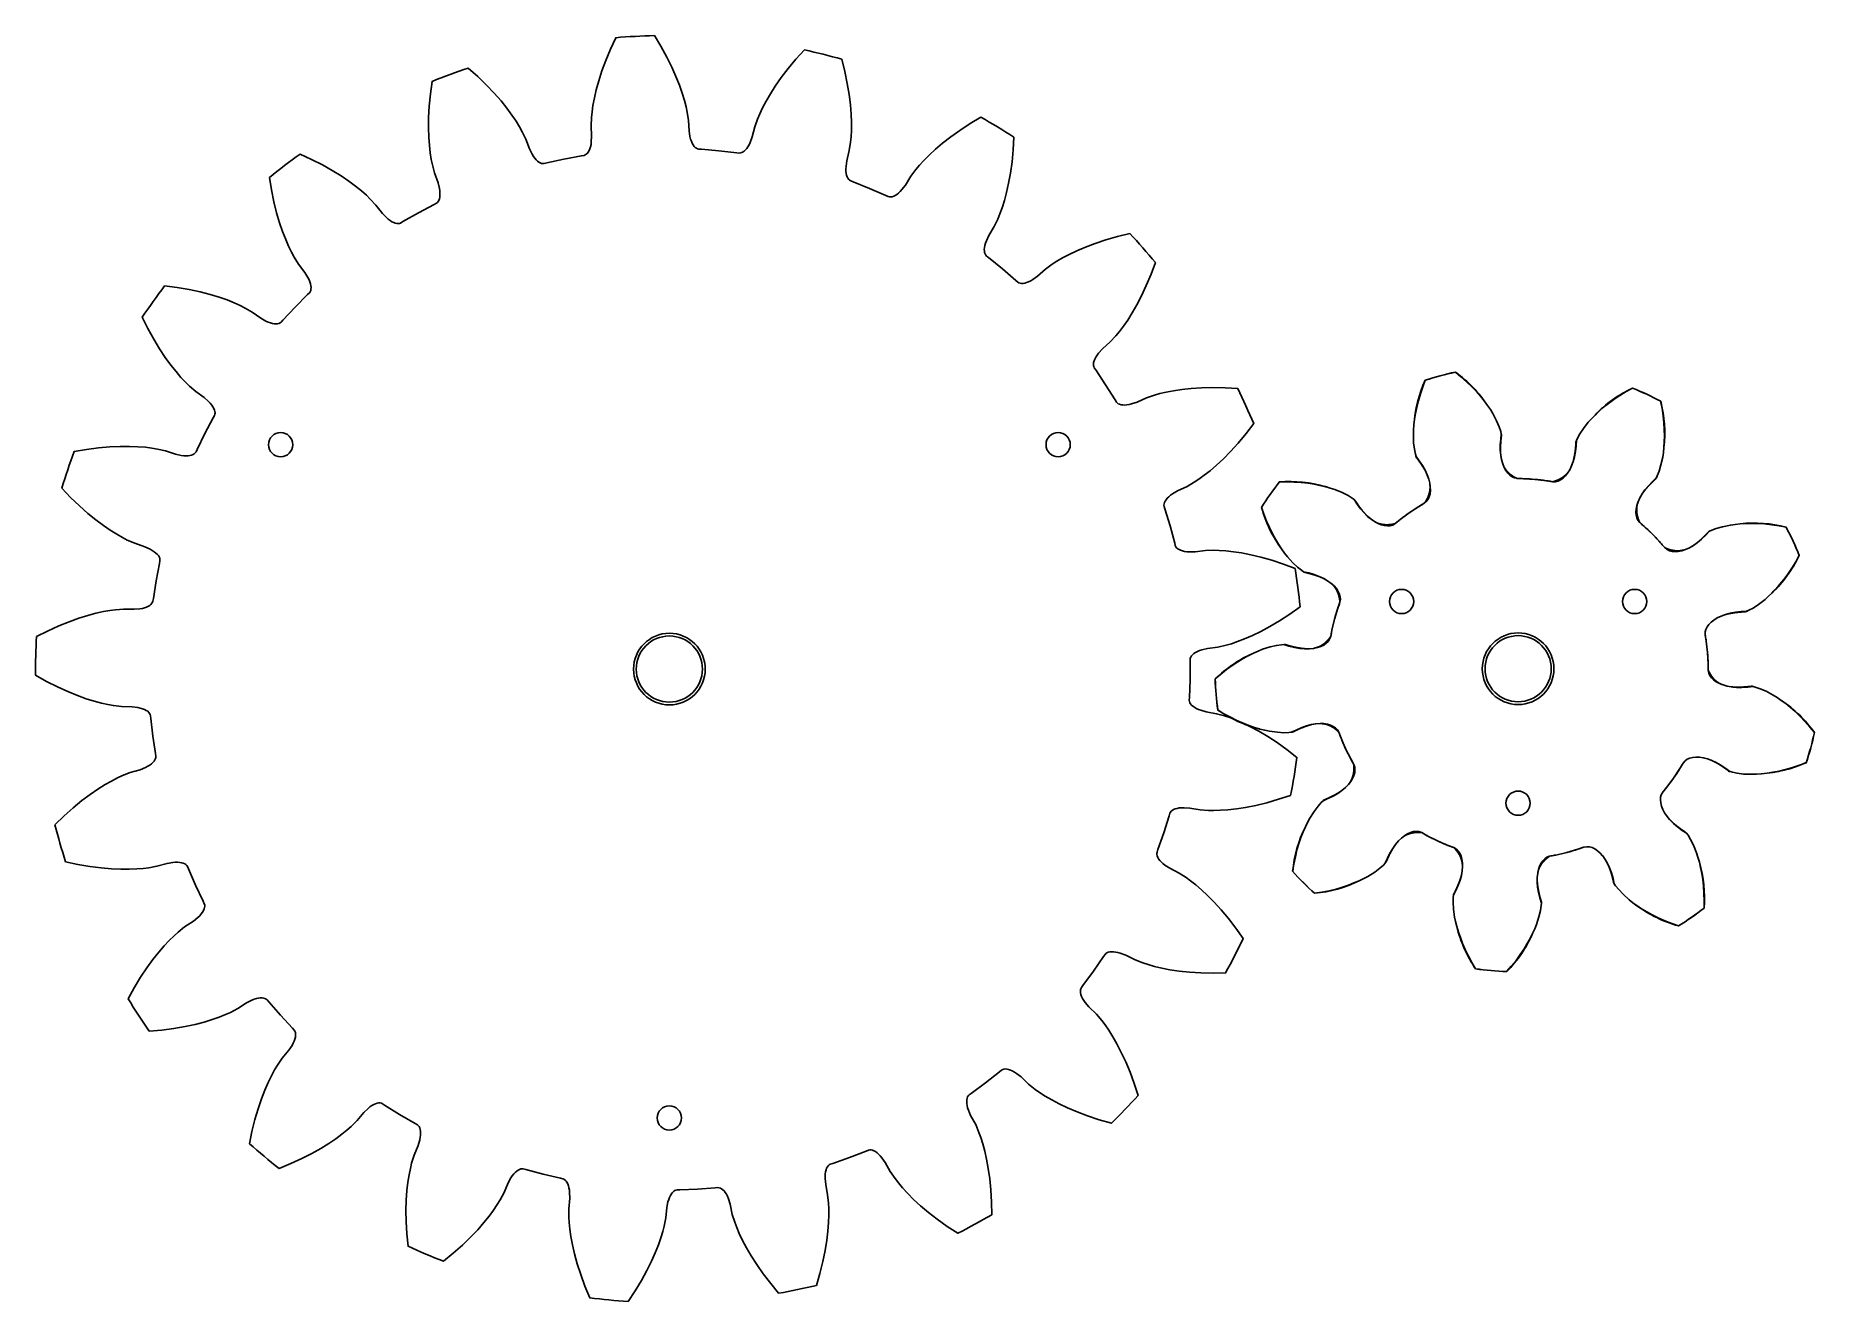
# Model space of a CAD drawing. Header units: millimetres. Extents: x -134 to 27, y 6 to 121.
import ezdxf

# ---------------------------------------------------------------- set-up
doc = ezdxf.new("R2010")
doc.units = ezdxf.units.MM
doc.layers.get('0').update_dxf_attribs({"linetype": 'CONTINUOUS'})

msp = doc.modelspace()

# ---------------------------------------------------------------- linework, layer by layer
for p, q in [((-8.42, 89.38), (-8.42, 89.37)), ((-5.69, 90.11), (-5.69, 90.11)), ((-5.69, 90.11), (-5.69, 90.11)), ((10.37, 88.67), (10.37, 88.67)), ((12.94, 87.47), (12.94, 87.47)), ((12.94, 87.47), (12.94, 87.47)), ((-2.52, 86.71), (-2.77, 87.08)), ((-2.3, 86.35), (-2.52, 86.71)), ((-1.95, 85.7), (-2.3, 86.35)), ((-1.72, 85.16), (-1.95, 85.7)), ((6.37, 85.57), (5.92, 84.99)), ((6.66, 85.89), (6.37, 85.57)), ((6.98, 86.22), (6.66, 85.89)), ((6.98, 86.23), (6.98, 86.22)), ((-9.49, 84.86), (-9.5, 84.44)), ((-9.5, 84.44), (-9.48, 83.7)), ((-9.45, 85.32), (-9.49, 84.86)), ((-9.45, 85.33), (-9.45, 85.32)), ((-1.58, 84.73), (-1.72, 85.16)), ((-1.53, 84.52), (-1.58, 84.73)), ((5.38, 84.11), (5.29, 83.91)), ((5.59, 84.5), (5.38, 84.11)), ((5.92, 84.99), (5.59, 84.5)), ((-9.48, 83.7), (-9.41, 83.11)), ((-9.41, 83.11), (-9.32, 82.68)), ((-9.32, 82.68), (-9.26, 82.46)), ((-9.26, 82.46), (-9.26, 82.46)), ((-1.5, 82.17), (-1.57, 82.52)), ((5.29, 83.91), (5.29, 83.91)), ((12.96, 81.69), (13.12, 82.41)), ((13.12, 82.41), (13.18, 82.83)), ((13.18, 82.83), (13.23, 83.26)), ((-8.24, 80.75), (-8.11, 80.41)), ((-1.4, 81.8), (-1.5, 82.17)), ((4.68, 81.25), (4.63, 81.17)), ((4.85, 81.6), (4.68, 81.25)), ((4.97, 81.94), (4.85, 81.6)), ((12.54, 80.52), (12.63, 80.71)), ((12.63, 80.71), (12.79, 81.13)), ((12.79, 81.13), (12.96, 81.69)), ((-21.65, 80.16), (-21.65, 80.16)), ((-17.04, 79.59), (-17.48, 79.72)), ((-16.64, 79.46), (-17.04, 79.59)), ((-15.96, 79.18), (-16.64, 79.46)), ((-15.43, 78.91), (-15.96, 79.18)), ((-8.11, 80.41), (-8.02, 80.04)), ((-8.02, 80.04), (-8, 79.95)), ((0.07, 80.45), (-0.06, 80.45)), ((0.5, 80.44), (0.48, 80.44)), ((0.51, 80.44), (0.5, 80.44)), ((1.54, 80.38), (1.53, 80.38)), ((1.55, 80.38), (1.54, 80.38)), ((2.57, 80.26), (2.56, 80.26)), ((2.59, 80.26), (2.57, 80.26)), ((3.13, 80.17), (3, 80.19)), ((3.13, 80.17), (3.13, 80.17)), ((-23.28, 77.84), (-23.28, 77.84)), ((-15.05, 78.68), (-15.43, 78.91)), ((-14.87, 78.55), (-15.05, 78.68)), ((-9, 77.92), (-9.01, 77.91)), ((-8.97, 77.94), (-9, 77.92)), ((-8.51, 78.21), (-8.63, 78.14)), ((-8.51, 78.21), (-8.51, 78.21)), ((10.88, 78.35), (11.04, 78.7)), ((11.04, 78.7), (11.22, 79)), ((-13.34, 76.76), (-13.62, 76.99)), ((-13.03, 76.55), (-13.34, 76.76)), ((-13.03, 76.55), (-13.01, 76.54)), ((-12.97, 76.52), (-13.01, 76.54)), ((-11.03, 76.46), (-11.14, 76.38)), ((-11.14, 76.38), (-11.14, 76.38)), ((-10.7, 76.73), (-10.73, 76.71)), ((-10.69, 76.74), (-10.7, 76.73)), ((-9.87, 77.35), (-9.88, 77.34)), ((-9.86, 77.36), (-9.87, 77.35)), ((11.13, 76.38), (11.04, 76.46)), ((11.47, 76.09), (11.46, 76.1)), ((11.47, 76.08), (11.47, 76.09)), ((17.98, 75.92), (17.56, 75.76)), ((18.54, 76.09), (17.98, 75.92)), ((19.26, 76.24), (18.54, 76.09)), ((19.68, 76.3), (19.26, 76.24)), ((20.14, 76.35), (19.68, 76.3)), ((20.15, 76.35), (20.14, 76.35)), ((24.32, 76.04), (24.31, 76.04)), ((12.22, 75.37), (12.22, 75.38)), ((12.22, 75.37), (12.22, 75.37)), ((12.94, 74.61), (12.93, 74.62)), ((12.93, 74.62), (12.93, 74.62)), ((13.3, 74.19), (13.22, 74.28)), ((15.86, 74.36), (15.54, 74.18)), ((17.56, 75.76), (17.36, 75.67)), ((17.36, 75.67), (17.36, 75.67)), ((-21.46, 74.07), (-21.46, 74.07)), ((-21.46, 74.07), (-21.19, 73.7)), ((-21.19, 73.7), (-20.93, 73.36)), ((-20.93, 73.36), (-20.43, 72.81)), ((-20.43, 72.81), (-20.01, 72.41)), ((13.3, 74.19), (13.3, 74.19)), ((15.19, 74.02), (15.1, 73.99)), ((15.54, 74.18), (15.19, 74.02)), ((25.51, 73.47), (25.51, 73.47)), ((-20.01, 72.41), (-19.66, 72.13)), ((-19.66, 72.13), (-19.47, 72)), ((-19.47, 72), (-19.47, 72)), ((-17.59, 71.35), (-17.28, 71.17)), ((-17.28, 71.17), (-16.96, 70.94)), ((-16.96, 70.94), (-16.9, 70.89)), ((21.82, 69.03), (22.4, 69.49)), ((22.4, 69.49), (22.71, 69.77)), ((22.71, 69.77), (23.03, 70.07)), ((-16.35, 68.69), (-16.36, 68.68)), ((-16.34, 68.72), (-16.35, 68.69)), ((-16.17, 69.23), (-16.21, 69.09)), ((-16.17, 69.23), (-16.17, 69.23)), ((17.77, 67.62), (18.07, 67.81)), ((18.07, 67.81), (18.42, 67.98)), ((18.42, 67.98), (18.75, 68.1)), ((20.73, 68.41), (20.93, 68.5)), ((20.93, 68.5), (21.32, 68.71)), ((21.32, 68.71), (21.82, 69.03)), ((-16.97, 66.27), (-17, 66.13)), ((-16.89, 66.69), (-16.9, 66.66)), ((-16.89, 66.7), (-16.89, 66.69)), ((-16.65, 67.7), (-16.66, 67.69)), ((-16.65, 67.71), (-16.65, 67.7)), ((16.98, 66.54), (17.04, 66.76)), ((16.98, 66.26), (16.98, 66.54)), ((17, 66.15), (16.98, 66.26)), ((17.04, 66.76), (17.15, 66.99)), ((17.15, 66.99), (17.31, 67.21)), ((17.31, 67.21), (17.51, 67.42)), ((17.51, 67.42), (17.77, 67.62)), ((-23.59, 64.8), (-24.01, 64.61)), ((-24.01, 64.61), (-24.01, 64.61)), ((-23.2, 64.96), (-23.59, 64.8)), ((-22.5, 65.18), (-23.2, 64.96)), ((-21.92, 65.32), (-22.5, 65.18)), ((-21.48, 65.38), (-21.92, 65.32)), ((-21.26, 65.4), (-21.48, 65.38)), ((-18.94, 65.01), (-19.3, 65.01)), ((-18.56, 65.05), (-18.94, 65.01)), ((-18.55, 65.05), (-18.56, 65.05)), ((-18.48, 65.07), (-18.55, 65.05)), ((-17, 66.13), (-17, 66.13)), ((17.07, 65.7), (17.07, 65.71)), ((17.07, 65.7), (17.07, 65.7)), ((17.24, 63.63), (17.24, 63.64)), ((17.24, 63.63), (17.24, 63.63)), ((17.25, 63.07), (17.25, 63.18)), ((17.25, 63.07), (17.25, 63.07)), ((-27.48, 62.27), (-27.48, 62.27)), ((18.59, 61.73), (18.51, 61.76)), ((18.96, 61.62), (18.59, 61.73)), ((19.32, 61.56), (18.96, 61.62)), ((21.52, 61.54), (21.31, 61.59)), ((21.31, 61.59), (21.31, 61.59)), ((21.95, 61.39), (21.52, 61.54)), ((22.49, 61.16), (21.95, 61.39)), ((23.14, 60.81), (22.49, 61.16)), ((23.5, 60.59), (23.14, 60.81)), ((23.88, 60.33), (23.5, 60.59)), ((23.88, 60.32), (23.88, 60.33)), ((-27.24, 59.45), (-27.24, 59.45)), ((-18.71, 58.14), (-18.36, 58.2)), ((-18.36, 58.2), (-17.97, 58.23)), ((-17.97, 58.23), (-17.89, 58.23)), ((-23.43, 57.74), (-23.42, 57.73)), ((-23.42, 57.73), (-22.98, 57.62)), ((-22.98, 57.62), (-22.56, 57.54)), ((-22.56, 57.54), (-21.83, 57.43)), ((-21.83, 57.43), (-21.24, 57.39)), ((-21.24, 57.39), (-20.8, 57.4)), ((-20.8, 57.4), (-20.58, 57.43)), ((-20.58, 57.43), (-20.58, 57.43)), ((-16.26, 57.43), (-16.26, 57.43)), ((-16.26, 57.43), (-16.21, 57.3)), ((-16.07, 56.92), (-16.06, 56.9)), ((-16.06, 56.9), (-16.05, 56.89)), ((26.88, 57.4), (26.88, 57.41)), ((26.88, 57.41), (26.88, 57.41)), ((-15.65, 55.95), (-15.65, 55.94)), ((-15.65, 55.94), (-15.64, 55.93)), ((-15.19, 55.02), (-15.18, 55.01)), ((-15.18, 55.01), (-15.17, 54.99)), ((15.16, 54.84), (15.35, 54.98)), ((15.35, 54.98), (15.57, 55.08)), ((15.57, 55.08), (15.84, 55.15)), ((15.84, 55.15), (16.13, 55.18)), ((16.13, 55.18), (16.45, 55.17)), ((16.45, 55.17), (16.78, 55.12)), ((16.81, 55.12), (17.18, 55.02)), ((17.18, 55.02), (17.51, 54.9)), ((-14.97, 54.63), (-14.91, 54.52)), ((-14.91, 54.52), (-14.91, 54.52)), ((14.92, 54.54), (14.97, 54.63)), ((14.97, 54.63), (15.16, 54.84)), ((19.23, 53.86), (19.44, 53.8)), ((19.44, 53.8), (19.87, 53.71)), ((19.87, 53.71), (20.46, 53.64)), ((20.46, 53.64), (21.2, 53.62)), ((21.2, 53.62), (21.62, 53.63)), ((21.62, 53.63), (22.06, 53.66)), ((26.14, 54.67), (26.14, 54.68)), ((-15.67, 52.42), (-15.95, 52.18)), ((-15.4, 52.69), (-15.67, 52.42)), ((-15.36, 52.75), (-15.4, 52.69)), ((12.93, 51.54), (12.99, 51.77)), ((12.99, 51.77), (13.13, 52.01)), ((13.13, 52.01), (13.2, 52.09)), ((-18.51, 50.26), (-18.9, 49.63)), ((-18.15, 50.73), (-18.51, 50.26)), ((-17.86, 51.07), (-18.15, 50.73)), ((-17.7, 51.22), (-17.86, 51.07)), ((-17.7, 51.22), (-17.7, 51.22)), ((12.91, 51.29), (12.93, 51.54)), ((12.94, 51.02), (12.91, 51.29)), ((13.01, 50.74), (12.94, 51.02)), ((13.13, 50.44), (13.01, 50.74)), ((13.29, 50.12), (13.13, 50.44)), ((13.51, 49.8), (13.29, 50.12)), ((-19.1, 49.26), (-19.3, 48.85)), ((-19.3, 48.85), (-19.3, 48.85)), ((-18.9, 49.63), (-19.1, 49.26)), ((13.74, 49.53), (13.51, 49.8)), ((-11.08, 47.3), (-10.85, 47.57)), ((-10.85, 47.57), (-10.57, 47.84)), ((-10.57, 47.84), (-10.51, 47.88)), ((-8.74, 48.33), (-8.74, 48.33)), ((-8.74, 48.33), (-8.63, 48.27)), ((-8.26, 48.06), (-8.25, 48.05)), ((-8.25, 48.05), (-8.24, 48.05)), ((-7.33, 47.58), (-7.32, 47.58)), ((-7.32, 47.58), (-7.32, 47.58)), ((-6.37, 47.17), (-6.37, 47.17)), ((-6.37, 47.17), (-6.36, 47.17)), ((-5.95, 47.01), (-5.84, 46.97)), ((5.43, 46.83), (5.43, 46.83)), ((5.43, 46.83), (5.43, 46.83)), ((5.86, 46.98), (5.96, 47.01)), ((5.96, 47.01), (6.24, 47.05)), ((6.24, 47.05), (6.47, 47.04)), ((6.47, 47.04), (6.71, 46.97)), ((6.71, 46.97), (6.95, 46.85)), ((6.95, 46.85), (7.2, 46.69)), ((15.42, 48.09), (15.29, 48.27)), ((15.29, 48.27), (15.29, 48.27)), ((15.65, 47.71), (15.42, 48.09)), ((15.91, 47.18), (15.65, 47.71)), ((16.19, 46.49), (15.91, 47.18)), ((-12.54, 45.1), (-12.2, 45.39)), ((-12.2, 45.39), (-12.05, 45.55)), ((-5.04, 45.25), (-5.07, 44.87)), ((-5.05, 45.32), (-5.04, 45.25)), ((2.86, 46.19), (2.97, 46.21)), ((3.42, 46.29), (3.42, 46.29)), ((3.42, 46.29), (3.42, 46.29)), ((7.2, 46.69), (7.44, 46.47)), ((7.44, 46.47), (7.67, 46.21)), ((7.68, 46.21), (7.67, 46.21)), ((7.68, 46.21), (7.9, 45.89)), ((7.9, 45.89), (8.08, 45.58)), ((16.32, 46.09), (16.19, 46.49)), ((16.45, 45.65), (16.32, 46.09)), ((16.45, 45.65), (16.45, 45.65)), ((-20.46, 44.82), (-20.46, 44.82)), ((-14.43, 43.96), (-14.01, 44.16)), ((-14.43, 43.96), (-14.43, 43.96)), ((-14.01, 44.16), (-13.64, 44.36)), ((-13.64, 44.36), (-13.01, 44.75)), ((-13.01, 44.75), (-12.54, 45.1)), ((-5.07, 44.87), (-5.14, 44.51)), ((1.74, 44.26), (1.78, 44.64)), ((1.74, 43.89), (1.74, 44.26)), ((1.78, 44.64), (1.79, 44.71)), ((8.72, 43.69), (8.85, 43.51)), ((-18.46, 42.82), (-18.46, 42.82)), ((-5.88, 42.43), (-5.89, 41.98)), ((-5.89, 41.98), (-5.86, 41.39)), ((-5.86, 42.65), (-5.88, 42.43)), ((8.85, 43.51), (9.13, 43.16)), ((9.13, 43.16), (9.53, 42.73)), ((9.53, 42.73), (10.08, 42.23)), ((10.08, 42.23), (10.41, 41.97)), ((10.41, 41.97), (10.77, 41.71)), ((-5.86, 41.39), (-5.76, 40.66)), ((-5.76, 40.66), (-5.67, 40.25)), ((1.66, 40), (1.89, 40.7)), ((1.89, 40.7), (2.03, 41.27)), ((2.03, 41.27), (2.1, 41.71)), ((2.1, 41.71), (2.12, 41.93)), ((16.87, 41.48), (16.87, 41.48)), ((16.87, 41.48), (16.87, 41.48)), ((-5.67, 40.25), (-5.56, 39.8)), ((1.32, 39.18), (1.51, 39.61)), ((1.51, 39.61), (1.66, 40)), ((14.55, 39.86), (14.55, 39.86))]:
    msp.add_line(p, q)
for points in [[(-19.78, 68.82, 0.015229), (-20.23, 72.29), (-21.29, 72.7), (-22.35, 73.05), (-23.33, 73.33), (-24.25, 73.54), (-25.08, 73.71), (-25.83, 73.82), (-26.51, 73.9), (-27.11, 73.94), (-27.61, 73.95), (-28.36, 73.93), (-29.31, 73.81), (-29.83, 73.8), (-30.06, 73.82), (-30.27, 73.85), (-30.46, 73.89), (-30.62, 73.95), (-30.76, 74.01), (-30.88, 74.09), (-30.98, 74.17), (-31.05, 74.27), (-31.1, 74.37), (-31.15, 74.6), (-31.57, 76.16), (-32.04, 77.7), (-32.11, 77.93), (-32.13, 78.04), (-32.12, 78.16), (-32.08, 78.28), (-32.02, 78.41), (-31.94, 78.54), (-31.83, 78.67), (-31.69, 78.81), (-31.53, 78.94), (-31.34, 79.08), (-30.89, 79.35), (-30.03, 79.75), (-29.38, 80.12), (-28.96, 80.4), (-28.47, 80.75), (-27.94, 81.17), (-27.36, 81.67), (-26.73, 82.25), (-26.08, 82.92), (-25.39, 83.68), (-24.68, 84.53), (-23.99, 85.44, 0.015229), (-25.44, 88.62), (-26.58, 88.69), (-27.69, 88.71), (-28.71, 88.69), (-29.65, 88.63), (-30.5, 88.54), (-31.25, 88.43), (-31.92, 88.3), (-32.5, 88.17), (-32.98, 88.03), (-33.7, 87.79), (-34.56, 87.4), (-35.06, 87.23), (-35.29, 87.18), (-35.5, 87.15), (-35.69, 87.13), (-35.86, 87.14), (-36.02, 87.16), (-36.15, 87.2), (-36.27, 87.25), (-36.36, 87.32), (-36.44, 87.4), (-36.56, 87.61), (-37.42, 88.97), (-38.32, 90.31), (-38.46, 90.5), (-38.5, 90.61), (-38.53, 90.72), (-38.53, 90.85), (-38.51, 90.99), (-38.47, 91.14), (-38.4, 91.3), (-38.31, 91.47), (-38.2, 91.65), (-38.06, 91.83), (-37.71, 92.22), (-37, 92.86), (-36.49, 93.41), (-36.17, 93.8), (-35.81, 94.27), (-35.42, 94.83), (-35.02, 95.48), (-34.59, 96.22), (-34.16, 97.05), (-33.73, 97.98), (-33.3, 99), (-32.91, 100.07, 0.015229), (-35.23, 102.69), (-36.34, 102.42), (-37.41, 102.11), (-38.38, 101.79), (-39.26, 101.46), (-40.04, 101.12), (-40.73, 100.8), (-41.33, 100.48), (-41.85, 100.17), (-42.27, 99.9), (-42.88, 99.46), (-43.59, 98.83), (-44.02, 98.52), (-44.22, 98.41), (-44.41, 98.31), (-44.59, 98.24), (-44.75, 98.2), (-44.91, 98.17), (-45.05, 98.17), (-45.17, 98.19), (-45.29, 98.22), (-45.38, 98.28), (-45.56, 98.44), (-46.78, 99.49), (-48.04, 100.5), (-48.23, 100.65), (-48.3, 100.73), (-48.36, 100.84), (-48.4, 100.96), (-48.42, 101.1), (-48.43, 101.25), (-48.41, 101.43), (-48.37, 101.61), (-48.32, 101.82), (-48.24, 102.04), (-48.01, 102.51), (-47.53, 103.33), (-47.2, 104), (-47.01, 104.47), (-46.81, 105.03), (-46.6, 105.68), (-46.41, 106.42), (-46.22, 107.25), (-46.05, 108.17), (-45.91, 109.18), (-45.8, 110.29), (-45.74, 111.43, 0.015229), (-48.74, 113.24), (-49.72, 112.66), (-50.65, 112.05), (-51.48, 111.46), (-52.22, 110.88), (-52.87, 110.33), (-53.43, 109.81), (-53.91, 109.33), (-54.32, 108.89), (-54.64, 108.51), (-55.09, 107.9), (-55.59, 107.09), (-55.9, 106.68), (-56.06, 106.5), (-56.21, 106.36), (-56.36, 106.24), (-56.51, 106.15), (-56.65, 106.08), (-56.78, 106.03), (-56.91, 106.01), (-57.03, 106.01), (-57.14, 106.04), (-57.36, 106.14), (-58.83, 106.79), (-60.33, 107.38), (-60.55, 107.46), (-60.65, 107.52), (-60.73, 107.6), (-60.81, 107.71), (-60.87, 107.83), (-60.92, 107.98), (-60.96, 108.15), (-60.98, 108.34), (-60.98, 108.55), (-60.97, 108.79), (-60.9, 109.3), (-60.68, 110.23), (-60.56, 110.97), (-60.52, 111.47), (-60.49, 112.07), (-60.49, 112.75), (-60.51, 113.51), (-60.58, 114.36), (-60.69, 115.3), (-60.86, 116.3), (-61.08, 117.39), (-61.36, 118.5, 0.015229), (-64.75, 119.35), (-65.52, 118.5), (-66.23, 117.65), (-66.85, 116.84), (-67.39, 116.07), (-67.84, 115.35), (-68.23, 114.69), (-68.54, 114.09), (-68.8, 113.55), (-69, 113.08), (-69.25, 112.37), (-69.49, 111.45), (-69.67, 110.96), (-69.76, 110.75), (-69.87, 110.57), (-69.98, 110.41), (-70.09, 110.28), (-70.2, 110.17), (-70.32, 110.09), (-70.43, 110.03), (-70.54, 110), (-70.66, 109.99), (-70.89, 110.02), (-72.5, 110.2), (-74.1, 110.33), (-74.34, 110.34), (-74.45, 110.37), (-74.55, 110.42), (-74.66, 110.5), (-74.75, 110.6), (-74.84, 110.73), (-74.93, 110.88), (-75, 111.06), (-75.07, 111.26), (-75.13, 111.48), (-75.21, 112), (-75.27, 112.95), (-75.38, 113.69), (-75.49, 114.19), (-75.64, 114.77), (-75.83, 115.42), (-76.09, 116.14), (-76.4, 116.93), (-76.78, 117.79), (-77.23, 118.7), (-77.77, 119.68), (-78.36, 120.65, 0.015229), (-81.86, 120.46), (-82.34, 119.43), (-82.77, 118.4), (-83.12, 117.44), (-83.4, 116.55), (-83.63, 115.73), (-83.8, 114.99), (-83.93, 114.32), (-84.01, 113.72), (-84.06, 113.22), (-84.1, 112.47), (-84.05, 111.52), (-84.08, 111), (-84.11, 110.77), (-84.16, 110.56), (-84.21, 110.38), (-84.28, 110.22), (-84.36, 110.08), (-84.44, 109.97), (-84.54, 109.88), (-84.64, 109.82), (-84.74, 109.78), (-84.98, 109.74), (-86.56, 109.44), (-88.13, 109.09), (-88.36, 109.03), (-88.48, 109.03), (-88.59, 109.05), (-88.71, 109.09), (-88.84, 109.16), (-88.96, 109.25), (-89.08, 109.37), (-89.21, 109.52), (-89.33, 109.69), (-89.45, 109.89), (-89.69, 110.36), (-90.02, 111.25), (-90.35, 111.93), (-90.59, 112.37), (-90.91, 112.87), (-91.29, 113.44), (-91.74, 114.05), (-92.27, 114.72), (-92.89, 115.42), (-93.59, 116.16), (-94.39, 116.94), (-95.24, 117.7, 0.015229), (-98.53, 116.49), (-98.68, 115.36), (-98.79, 114.25), (-98.84, 113.23), (-98.86, 112.29), (-98.83, 111.44), (-98.77, 110.68), (-98.7, 110), (-98.6, 109.41), (-98.5, 108.92), (-98.31, 108.19), (-97.99, 107.3), (-97.86, 106.79), (-97.83, 106.56), (-97.81, 106.35), (-97.81, 106.16), (-97.83, 105.98), (-97.86, 105.83), (-97.91, 105.7), (-97.97, 105.59), (-98.05, 105.5), (-98.14, 105.43), (-98.35, 105.32), (-99.77, 104.57), (-101.17, 103.77), (-101.38, 103.64), (-101.48, 103.61), (-101.6, 103.59), (-101.73, 103.6), (-101.87, 103.63), (-102.01, 103.68), (-102.17, 103.76), (-102.33, 103.86), (-102.5, 103.99), (-102.67, 104.14), (-103.03, 104.52), (-103.62, 105.27), (-104.13, 105.82), (-104.49, 106.17), (-104.94, 106.57), (-105.47, 107), (-106.08, 107.45), (-106.79, 107.93), (-107.59, 108.42), (-108.48, 108.92), (-109.47, 109.42), (-110.51, 109.9, 0.015229), (-113.29, 107.77), (-113.1, 106.65), (-112.88, 105.56), (-112.63, 104.57), (-112.36, 103.67), (-112.09, 102.86), (-111.81, 102.15), (-111.54, 101.53), (-111.27, 100.99), (-111.03, 100.55), (-110.64, 99.91), (-110.07, 99.15), (-109.79, 98.7), (-109.69, 98.49), (-109.61, 98.3), (-109.56, 98.11), (-109.52, 97.94), (-109.51, 97.79), (-109.52, 97.65), (-109.54, 97.52), (-109.59, 97.41), (-109.65, 97.32), (-109.83, 97.15), (-110.96, 96.02), (-112.06, 94.84), (-112.23, 94.66), (-112.32, 94.59), (-112.42, 94.54), (-112.55, 94.51), (-112.69, 94.5), (-112.84, 94.51), (-113.01, 94.54), (-113.2, 94.59), (-113.4, 94.66), (-113.61, 94.75), (-114.07, 95.01), (-114.84, 95.56), (-115.5, 95.93), (-115.95, 96.16), (-116.49, 96.4), (-117.12, 96.66), (-117.84, 96.91), (-118.66, 97.16), (-119.57, 97.39), (-120.56, 97.61), (-121.66, 97.8), (-122.79, 97.94, 0.015229), (-124.82, 95.09), (-124.32, 94.07), (-123.78, 93.1), (-123.25, 92.22), (-122.73, 91.44), (-122.23, 90.75), (-121.75, 90.16), (-121.31, 89.64), (-120.9, 89.21), (-120.54, 88.85), (-119.97, 88.36), (-119.2, 87.8), (-118.81, 87.46), (-118.65, 87.29), (-118.52, 87.12), (-118.41, 86.96), (-118.33, 86.81), (-118.27, 86.67), (-118.23, 86.53), (-118.22, 86.4), (-118.23, 86.29), (-118.27, 86.18), (-118.38, 85.97), (-119.14, 84.54), (-119.84, 83.1), (-119.94, 82.88), (-120.01, 82.79), (-120.1, 82.71), (-120.21, 82.64), (-120.34, 82.59), (-120.49, 82.55), (-120.66, 82.53), (-120.85, 82.52), (-121.06, 82.53), (-121.29, 82.56), (-121.8, 82.67), (-122.71, 82.96), (-123.44, 83.13), (-123.94, 83.21), (-124.53, 83.29), (-125.21, 83.34), (-125.97, 83.37), (-126.83, 83.37), (-127.76, 83.33), (-128.78, 83.24), (-129.88, 83.09), (-131.01, 82.9, 0.015229), (-132.11, 79.58), (-131.32, 78.75), (-130.52, 77.98), (-129.76, 77.3), (-129.03, 76.71), (-128.35, 76.2), (-127.72, 75.77), (-127.14, 75.4), (-126.62, 75.11), (-126.18, 74.88), (-125.49, 74.58), (-124.59, 74.27), (-124.11, 74.05), (-123.91, 73.94), (-123.73, 73.82), (-123.58, 73.7), (-123.46, 73.58), (-123.36, 73.46), (-123.29, 73.34), (-123.24, 73.22), (-123.22, 73.1), (-123.22, 72.99), (-123.27, 72.76), (-123.57, 71.17), (-123.81, 69.58), (-123.85, 69.34), (-123.88, 69.24), (-123.94, 69.14), (-124.03, 69.04), (-124.14, 68.95), (-124.27, 68.87), (-124.43, 68.8), (-124.61, 68.74), (-124.81, 68.68), (-125.04, 68.64), (-125.56, 68.6), (-126.51, 68.61), (-127.26, 68.55), (-127.76, 68.49), (-128.35, 68.38), (-129.02, 68.23), (-129.75, 68.04), (-130.57, 67.78), (-131.45, 67.47), (-132.39, 67.08), (-133.41, 66.62), (-134.42, 66.11, 0.015229), (-134.5, 62.61), (-133.5, 62.05), (-132.51, 61.55), (-131.58, 61.12), (-130.71, 60.77), (-129.91, 60.48), (-129.18, 60.26), (-128.52, 60.08), (-127.94, 59.95), (-127.44, 59.86), (-126.7, 59.78), (-125.75, 59.75), (-125.23, 59.68), (-125, 59.63), (-124.8, 59.57), (-124.62, 59.5), (-124.46, 59.42), (-124.33, 59.34), (-124.23, 59.24), (-124.15, 59.14), (-124.09, 59.04), (-124.06, 58.93), (-124.04, 58.69), (-123.86, 57.09), (-123.62, 55.5), (-123.59, 55.26), (-123.59, 55.15), (-123.62, 55.04), (-123.67, 54.92), (-123.75, 54.8), (-123.85, 54.69), (-123.98, 54.57), (-124.13, 54.46), (-124.31, 54.35), (-124.52, 54.24), (-125.01, 54.04), (-125.92, 53.77), (-126.62, 53.5), (-127.08, 53.29), (-127.61, 53.01), (-128.2, 52.68), (-128.84, 52.27), (-129.55, 51.79), (-130.3, 51.23), (-131.09, 50.58), (-131.92, 49.84), (-132.74, 49.05, 0.015229), (-131.78, 45.68), (-130.66, 45.44), (-129.57, 45.26), (-128.55, 45.13), (-127.62, 45.04), (-126.77, 45.01), (-126.01, 45), (-125.32, 45.03), (-124.73, 45.08), (-124.23, 45.14), (-123.49, 45.28), (-122.57, 45.53), (-122.06, 45.62), (-121.83, 45.64), (-121.61, 45.64), (-121.42, 45.63), (-121.25, 45.6), (-121.1, 45.55), (-120.97, 45.5), (-120.87, 45.43), (-120.78, 45.34), (-120.72, 45.25), (-120.63, 45.03), (-119.99, 43.55), (-119.29, 42.1), (-119.19, 41.88), (-119.15, 41.77), (-119.15, 41.66), (-119.16, 41.53), (-119.2, 41.4), (-119.27, 41.25), (-119.36, 41.1), (-119.47, 40.95), (-119.61, 40.79), (-119.78, 40.63), (-120.18, 40.3), (-120.98, 39.77), (-121.56, 39.3), (-121.94, 38.97), (-122.37, 38.55), (-122.83, 38.05), (-123.33, 37.48), (-123.86, 36.81), (-124.41, 36.05), (-124.98, 35.2), (-125.55, 34.25), (-126.1, 33.25, 0.015229), (-124.19, 30.31), (-123.05, 30.41), (-121.95, 30.56), (-120.94, 30.73), (-120.03, 30.93), (-119.2, 31.14), (-118.47, 31.37), (-117.83, 31.59), (-117.28, 31.82), (-116.82, 32.02), (-116.15, 32.37), (-115.35, 32.88), (-114.88, 33.12), (-114.67, 33.21), (-114.47, 33.27), (-114.28, 33.31), (-114.11, 33.34), (-113.95, 33.34), (-113.81, 33.32), (-113.69, 33.28), (-113.58, 33.23), (-113.5, 33.16), (-113.34, 32.97), (-112.29, 31.75), (-111.2, 30.57), (-111.04, 30.39), (-110.98, 30.3), (-110.93, 30.19), (-110.91, 30.06), (-110.91, 29.92), (-110.93, 29.77), (-110.97, 29.6), (-111.04, 29.42), (-111.12, 29.23), (-111.23, 29.02), (-111.52, 28.59), (-112.13, 27.85), (-112.55, 27.23), (-112.81, 26.8), (-113.09, 26.27), (-113.39, 25.66), (-113.7, 24.96), (-114.01, 24.17), (-114.31, 23.28), (-114.6, 22.3), (-114.87, 21.22), (-115.1, 20.1, 0.015229), (-112.41, 17.86), (-111.35, 18.29), (-110.34, 18.76), (-109.43, 19.22), (-108.61, 19.68), (-107.89, 20.13), (-107.26, 20.55), (-106.71, 20.96), (-106.25, 21.34), (-105.87, 21.67), (-105.33, 22.2), (-104.72, 22.93), (-104.34, 23.29), (-104.16, 23.44), (-103.99, 23.56), (-103.82, 23.65), (-103.67, 23.72), (-103.52, 23.77), (-103.38, 23.8), (-103.25, 23.8), (-103.13, 23.78), (-103.03, 23.73), (-102.83, 23.6), (-101.47, 22.75), (-100.07, 21.93), (-99.86, 21.82), (-99.78, 21.75), (-99.71, 21.65), (-99.65, 21.54), (-99.61, 21.4), (-99.58, 21.25), (-99.57, 21.08), (-99.58, 20.88), (-99.6, 20.68), (-99.65, 20.45), (-99.8, 19.95), (-100.16, 19.07), (-100.38, 18.35), (-100.5, 17.86), (-100.61, 17.27), (-100.72, 16.6), (-100.81, 15.84), (-100.87, 14.99), (-100.9, 14.05), (-100.88, 13.03), (-100.82, 11.92), (-100.71, 10.79, 0.015229), (-97.48, 9.44), (-96.6, 10.16), (-95.77, 10.9), (-95.04, 11.61), (-94.39, 12.29), (-93.83, 12.94), (-93.35, 13.53), (-92.95, 14.08), (-92.62, 14.57), (-92.35, 15), (-92, 15.67), (-91.63, 16.54), (-91.38, 17), (-91.25, 17.19), (-91.12, 17.36), (-90.98, 17.5), (-90.85, 17.62), (-90.73, 17.71), (-90.6, 17.77), (-90.48, 17.81), (-90.36, 17.82), (-90.25, 17.81), (-90.02, 17.75), (-88.46, 17.33), (-86.89, 16.97), (-86.66, 16.91), (-86.56, 16.87), (-86.46, 16.8), (-86.37, 16.71), (-86.29, 16.6), (-86.22, 16.46), (-86.16, 16.29), (-86.11, 16.11), (-86.07, 15.9), (-86.05, 15.67), (-86.04, 15.15), (-86.13, 14.2), (-86.13, 13.45), (-86.1, 12.94), (-86.04, 12.35), (-85.94, 11.67), (-85.8, 10.93), (-85.61, 10.1), (-85.36, 9.19), (-85.04, 8.22), (-84.66, 7.18), (-84.22, 6.12, 0.015229), (-80.74, 5.79), (-80.11, 6.74), (-79.53, 7.69), (-79.04, 8.59), (-78.62, 9.43), (-78.28, 10.21), (-78, 10.91), (-77.77, 11.56), (-77.6, 12.13), (-77.47, 12.62), (-77.33, 13.36), (-77.23, 14.3), (-77.13, 14.82), (-77.06, 15.04), (-76.99, 15.23), (-76.9, 15.41), (-76.81, 15.56), (-76.72, 15.68), (-76.61, 15.78), (-76.51, 15.85), (-76.4, 15.9), (-76.29, 15.92), (-76.05, 15.93), (-74.44, 15.99), (-72.84, 16.1), (-72.6, 16.12), (-72.49, 16.11), (-72.37, 16.07), (-72.26, 16.01), (-72.15, 15.93), (-72.04, 15.81), (-71.94, 15.68), (-71.83, 15.51), (-71.74, 15.33), (-71.65, 15.11), (-71.49, 14.61), (-71.29, 13.69), (-71.07, 12.97), (-70.89, 12.49), (-70.66, 11.94), (-70.36, 11.33), (-70.01, 10.66), (-69.58, 9.92), (-69.08, 9.13), (-68.49, 8.29), (-67.81, 7.41), (-67.09, 6.53, 0.015229), (-63.66, 7.24), (-63.34, 8.33), (-63.07, 9.41), (-62.86, 10.41), (-62.71, 11.34), (-62.61, 12.18), (-62.55, 12.94), (-62.53, 13.62), (-62.53, 14.22), (-62.55, 14.72), (-62.64, 15.47), (-62.82, 16.4), (-62.87, 16.93), (-62.87, 17.16), (-62.86, 17.37), (-62.83, 17.56), (-62.79, 17.73), (-62.73, 17.87), (-62.66, 18), (-62.59, 18.1), (-62.5, 18.17), (-62.4, 18.23), (-62.17, 18.3), (-60.65, 18.84), (-59.15, 19.42), (-58.93, 19.51), (-58.82, 19.53), (-58.7, 19.53), (-58.57, 19.5), (-58.44, 19.45), (-58.3, 19.38), (-58.16, 19.28), (-58.02, 19.15), (-57.87, 19), (-57.72, 18.83), (-57.42, 18.4), (-56.96, 17.57), (-56.53, 16.94), (-56.22, 16.55), (-55.84, 16.09), (-55.38, 15.59), (-54.84, 15.05), (-54.21, 14.47), (-53.5, 13.86), (-52.69, 13.24), (-51.79, 12.59), (-50.83, 11.97, 0.015229), (-47.76, 13.66), (-47.78, 14.79), (-47.84, 15.91), (-47.94, 16.92), (-48.07, 17.85), (-48.22, 18.69), (-48.39, 19.43), (-48.56, 20.09), (-48.74, 20.66), (-48.92, 21.13), (-49.21, 21.83), (-49.67, 22.66), (-49.87, 23.15), (-49.94, 23.37), (-49.99, 23.57), (-50.01, 23.76), (-50.02, 23.93), (-50.01, 24.09), (-49.99, 24.23), (-49.94, 24.35), (-49.88, 24.45), (-49.8, 24.53), (-49.61, 24.67), (-48.31, 25.63), (-47.05, 26.62), (-46.86, 26.78), (-46.76, 26.83), (-46.65, 26.86), (-46.52, 26.88), (-46.38, 26.87), (-46.23, 26.84), (-46.06, 26.78), (-45.89, 26.7), (-45.7, 26.6), (-45.51, 26.48), (-45.09, 26.16), (-44.41, 25.5), (-43.82, 25.03), (-43.41, 24.74), (-42.9, 24.42), (-42.31, 24.07), (-41.64, 23.72), (-40.87, 23.35), (-40.01, 22.98), (-39.06, 22.62), (-38, 22.27), (-36.9, 21.95, 0.015229), (-34.47, 24.47), (-34.82, 25.56), (-35.2, 26.6), (-35.6, 27.54), (-36, 28.39), (-36.39, 29.15), (-36.77, 29.81), (-37.13, 30.39), (-37.47, 30.88), (-37.77, 31.28), (-38.26, 31.85), (-38.94, 32.52), (-39.28, 32.92), (-39.41, 33.11), (-39.52, 33.29), (-39.6, 33.47), (-39.66, 33.63), (-39.69, 33.78), (-39.71, 33.92), (-39.7, 34.05), (-39.67, 34.16), (-39.62, 34.26), (-39.48, 34.45), (-38.52, 35.75), (-37.61, 37.08), (-37.47, 37.28), (-37.4, 37.36), (-37.3, 37.42), (-37.18, 37.47), (-37.04, 37.5), (-36.89, 37.52), (-36.71, 37.52), (-36.52, 37.49), (-36.31, 37.45), (-36.09, 37.39), (-35.6, 37.2), (-34.75, 36.78), (-34.05, 36.51), (-33.57, 36.35), (-33, 36.19), (-32.33, 36.03), (-31.59, 35.89), (-30.74, 35.77), (-29.81, 35.67), (-28.79, 35.6), (-27.68, 35.58), (-26.54, 35.6, 0.015229), (-24.95, 38.73), (-25.61, 39.66), (-26.28, 40.54), (-26.94, 41.33), (-27.57, 42.02), (-28.17, 42.63), (-28.72, 43.15), (-29.24, 43.59), (-29.71, 43.96), (-30.12, 44.26), (-30.75, 44.66), (-31.6, 45.1), (-32.04, 45.38), (-32.22, 45.53), (-32.38, 45.67), (-32.51, 45.81), (-32.61, 45.95), (-32.69, 46.08), (-32.74, 46.21), (-32.77, 46.34), (-32.78, 46.45), (-32.76, 46.56), (-32.68, 46.79), (-32.15, 48.31), (-31.67, 49.85), (-31.6, 50.08), (-31.55, 50.18), (-31.47, 50.27), (-31.37, 50.35), (-31.25, 50.42), (-31.11, 50.48), (-30.94, 50.53), (-30.75, 50.57), (-30.54, 50.59), (-30.31, 50.59), (-29.79, 50.56), (-28.85, 50.41), (-28.1, 50.35), (-27.6, 50.34), (-27, 50.36), (-26.32, 50.41), (-25.56, 50.49), (-24.72, 50.62), (-23.8, 50.8), (-22.81, 51.04), (-21.74, 51.35), (-20.65, 51.7, 0.015229), (-20.06, 55.15), (-20.96, 55.85), (-21.87, 56.5), (-22.72, 57.06), (-23.53, 57.53), (-24.28, 57.94), (-24.97, 58.27), (-25.59, 58.54), (-26.15, 58.76), (-26.63, 58.92), (-27.35, 59.11), (-28.29, 59.28), (-28.79, 59.43), (-29.01, 59.51), (-29.2, 59.6), (-29.37, 59.7), (-29.51, 59.8), (-29.62, 59.9), (-29.71, 60.01), (-29.78, 60.12), (-29.82, 60.23), (-29.83, 60.34), (-29.82, 60.58), (-29.76, 62.19), (-29.75, 63.8), (-29.76, 64.04), (-29.74, 64.15), (-29.69, 64.26), (-29.62, 64.37), (-29.53, 64.47), (-29.41, 64.57), (-29.26, 64.67), (-29.09, 64.76), (-28.9, 64.84), (-28.68, 64.91), (-28.17, 65.04), (-27.23, 65.17), (-26.49, 65.33), (-26.01, 65.47), (-25.45, 65.67), (-24.81, 65.91), (-24.11, 66.21), (-23.34, 66.59), (-22.52, 67.03), (-21.64, 67.55), (-20.71, 68.16)], [(-5.69, 90.11, 0.025745), (-8.42, 89.38), (-8.65, 88.78), (-8.87, 88.13), (-9.05, 87.5), (-9.2, 86.91), (-9.31, 86.36), (-9.39, 85.82), (-9.45, 85.32), (-9.49, 84.86), (-9.5, 84.44), (-9.48, 83.7), (-9.41, 83.11), (-9.32, 82.68), (-9.26, 82.46), (-8.97, 82.07), (-8.68, 81.64), (-8.44, 81.21), (-8.25, 80.8), (-8.11, 80.41), (-8.02, 80.04), (-7.97, 79.69), (-7.96, 79.36), (-7.99, 79.07), (-8.06, 78.81), (-8.16, 78.58), (-8.3, 78.39), (-8.51, 78.21), (-9, 77.92), (-9.87, 77.35), (-10.7, 76.73), (-11.14, 76.38), (-11.38, 76.24), (-11.61, 76.18), (-11.86, 76.16), (-12.13, 76.19), (-12.41, 76.26), (-12.71, 76.38), (-13.02, 76.55), (-13.34, 76.76), (-13.66, 77.03), (-13.98, 77.35), (-14.3, 77.72), (-14.61, 78.14), (-14.87, 78.55), (-15.05, 78.68), (-15.43, 78.91), (-15.96, 79.18), (-16.64, 79.46), (-17.04, 79.59), (-17.49, 79.72), (-17.98, 79.84), (-18.51, 79.94), (-19.06, 80.03), (-19.67, 80.1), (-20.32, 80.14), (-21.01, 80.16), (-21.65, 80.16, 0.025745), (-23.28, 77.84), (-23.07, 77.23), (-22.82, 76.59), (-22.56, 76), (-22.28, 75.45), (-22.01, 74.95), (-21.74, 74.49), (-21.46, 74.07), (-21.19, 73.7), (-20.93, 73.36), (-20.43, 72.81), (-20.01, 72.41), (-19.66, 72.13), (-19.47, 72), (-19, 71.89), (-18.5, 71.75), (-18.05, 71.57), (-17.64, 71.38), (-17.28, 71.17), (-16.96, 70.94), (-16.7, 70.71), (-16.49, 70.47), (-16.32, 70.22), (-16.21, 69.98), (-16.14, 69.73), (-16.12, 69.5), (-16.17, 69.23), (-16.35, 68.69), (-16.65, 67.7), (-16.89, 66.69), (-17, 66.13), (-17.1, 65.87), (-17.23, 65.68), (-17.41, 65.51), (-17.64, 65.35), (-17.9, 65.22), (-18.21, 65.12), (-18.56, 65.05), (-18.94, 65.01), (-19.36, 65.01), (-19.81, 65.05), (-20.29, 65.13), (-20.8, 65.26), (-21.26, 65.4), (-21.48, 65.38), (-21.92, 65.32), (-22.5, 65.18), (-23.2, 64.96), (-23.59, 64.8), (-24.01, 64.61), (-24.46, 64.39), (-24.94, 64.13), (-25.42, 63.84), (-25.93, 63.5), (-26.46, 63.12), (-26.99, 62.69), (-27.48, 62.27, 0.025745), (-27.24, 59.45), (-26.69, 59.12), (-26.09, 58.79), (-25.51, 58.51), (-24.94, 58.26), (-24.42, 58.05), (-23.91, 57.88), (-23.42, 57.73), (-22.98, 57.62), (-22.56, 57.54), (-21.83, 57.43), (-21.24, 57.39), (-20.8, 57.4), (-20.58, 57.43), (-20.14, 57.64), (-19.67, 57.85), (-19.21, 58.02), (-18.77, 58.13), (-18.36, 58.2), (-17.97, 58.23), (-17.62, 58.22), (-17.3, 58.17), (-17.01, 58.09), (-16.77, 57.97), (-16.56, 57.83), (-16.4, 57.66), (-16.26, 57.43), (-16.06, 56.9), (-15.65, 55.94), (-15.18, 55.01), (-14.91, 54.52), (-14.82, 54.26), (-14.8, 54.02), (-14.82, 53.78), (-14.89, 53.51), (-15.01, 53.24), (-15.18, 52.97), (-15.4, 52.69), (-15.67, 52.42), (-15.99, 52.15), (-16.36, 51.89), (-16.78, 51.64), (-17.25, 51.41), (-17.7, 51.22), (-17.86, 51.07), (-18.15, 50.73), (-18.51, 50.26), (-18.9, 49.63), (-19.1, 49.26), (-19.3, 48.85), (-19.5, 48.39), (-19.7, 47.88), (-19.88, 47.35), (-20.06, 46.76), (-20.21, 46.13), (-20.35, 45.46), (-20.46, 44.82, 0.025745), (-18.46, 42.82), (-17.82, 42.92), (-17.15, 43.06), (-16.52, 43.21), (-15.93, 43.38), (-15.4, 43.56), (-14.89, 43.76), (-14.43, 43.96), (-14.01, 44.16), (-13.64, 44.36), (-13.01, 44.75), (-12.54, 45.1), (-12.2, 45.39), (-12.05, 45.55), (-11.86, 46), (-11.63, 46.46), (-11.38, 46.88), (-11.12, 47.25), (-10.85, 47.57), (-10.57, 47.84), (-10.29, 48.06), (-10.02, 48.23), (-9.75, 48.35), (-9.49, 48.42), (-9.24, 48.44), (-9, 48.42), (-8.74, 48.33), (-8.25, 48.05), (-7.32, 47.58), (-6.37, 47.17), (-5.84, 46.97), (-5.6, 46.82), (-5.44, 46.66), (-5.3, 46.45), (-5.18, 46.21), (-5.1, 45.92), (-5.05, 45.6), (-5.04, 45.25), (-5.07, 44.87), (-5.15, 44.45), (-5.26, 44.02), (-5.43, 43.56), (-5.64, 43.08), (-5.86, 42.65), (-5.88, 42.43), (-5.89, 41.98), (-5.86, 41.39), (-5.76, 40.66), (-5.67, 40.25), (-5.56, 39.8), (-5.42, 39.31), (-5.24, 38.8), (-5.04, 38.28), (-4.8, 37.71), (-4.51, 37.13), (-4.19, 36.53), (-3.86, 35.97, 0.025745), (-1.04, 35.72), (-0.62, 36.21), (-0.19, 36.74), (0.19, 37.27), (0.54, 37.78), (0.83, 38.26), (1.09, 38.73), (1.32, 39.18), (1.51, 39.61), (1.66, 40), (1.89, 40.7), (2.03, 41.27), (2.1, 41.71), (2.12, 41.93), (1.98, 42.4), (1.85, 42.91), (1.77, 43.39), (1.73, 43.84), (1.74, 44.26), (1.78, 44.64), (1.85, 44.98), (1.95, 45.29), (2.08, 45.56), (2.24, 45.78), (2.41, 45.96), (2.61, 46.09), (2.86, 46.19), (3.42, 46.29), (4.43, 46.53), (5.43, 46.83), (5.96, 47.01), (6.24, 47.05), (6.47, 47.04), (6.71, 46.97), (6.95, 46.85), (7.2, 46.69), (7.44, 46.47), (7.68, 46.21), (7.9, 45.89), (8.11, 45.53), (8.3, 45.12), (8.47, 44.67), (8.62, 44.16), (8.72, 43.69), (8.85, 43.51), (9.13, 43.16), (9.53, 42.73), (10.08, 42.23), (10.41, 41.97), (10.78, 41.7), (11.2, 41.42), (11.67, 41.14), (12.16, 40.87), (12.71, 40.59), (13.3, 40.33), (13.94, 40.08), (14.55, 39.86, 0.025745), (16.87, 41.48), (16.88, 42.13), (16.86, 42.81), (16.82, 43.46), (16.75, 44.07), (16.67, 44.63), (16.56, 45.16), (16.45, 45.65), (16.32, 46.09), (16.19, 46.49), (15.91, 47.18), (15.65, 47.71), (15.42, 48.09), (15.29, 48.27), (14.89, 48.53), (14.46, 48.84), (14.09, 49.16), (13.78, 49.48), (13.51, 49.8), (13.29, 50.12), (13.13, 50.44), (13.01, 50.74), (12.94, 51.02), (12.91, 51.29), (12.93, 51.54), (12.99, 51.77), (13.13, 52.01), (13.49, 52.45), (14.11, 53.28), (14.68, 54.15), (14.97, 54.63), (15.16, 54.84), (15.35, 54.98), (15.57, 55.08), (15.84, 55.15), (16.13, 55.18), (16.45, 55.17), (16.8, 55.12), (17.18, 55.02), (17.57, 54.88), (17.98, 54.69), (18.4, 54.45), (18.84, 54.15), (19.22, 53.86), (19.44, 53.8), (19.87, 53.71), (20.46, 53.64), (21.2, 53.62), (21.62, 53.63), (22.08, 53.66), (22.58, 53.72), (23.12, 53.8), (23.67, 53.91), (24.27, 54.05), (24.89, 54.23), (25.54, 54.45), (26.14, 54.67, 0.025745), (26.88, 57.41), (26.48, 57.91), (26.02, 58.42), (25.57, 58.89), (25.13, 59.31), (24.71, 59.69), (24.29, 60.03), (23.88, 60.33), (23.5, 60.59), (23.14, 60.81), (22.49, 61.16), (21.95, 61.39), (21.52, 61.54), (21.31, 61.59), (20.83, 61.53), (20.31, 61.5), (19.82, 61.51), (19.37, 61.55), (18.96, 61.62), (18.59, 61.73), (18.26, 61.86), (17.98, 62.01), (17.74, 62.19), (17.55, 62.38), (17.4, 62.58), (17.3, 62.8), (17.25, 63.07), (17.24, 63.63), (17.19, 64.67), (17.07, 65.7), (16.98, 66.26), (16.98, 66.54), (17.04, 66.76), (17.15, 66.99), (17.31, 67.21), (17.51, 67.42), (17.77, 67.62), (18.07, 67.81), (18.42, 67.98), (18.81, 68.12), (19.25, 68.24), (19.73, 68.32), (20.24, 68.38), (20.73, 68.4), (20.93, 68.5), (21.32, 68.71), (21.82, 69.03), (22.4, 69.49), (22.71, 69.77), (23.05, 70.09), (23.4, 70.45), (23.75, 70.86), (24.1, 71.3), (24.47, 71.79), (24.83, 72.33), (25.19, 72.91), (25.51, 73.47, 0.025745), (24.32, 76.04), (23.68, 76.16), (23.01, 76.27), (22.36, 76.34), (21.75, 76.38), (21.19, 76.39), (20.65, 76.38), (20.14, 76.35), (19.68, 76.3), (19.26, 76.24), (18.54, 76.09), (17.98, 75.92), (17.56, 75.76), (17.36, 75.67), (17.03, 75.31), (16.65, 74.95), (16.27, 74.64), (15.9, 74.39), (15.54, 74.18), (15.19, 74.02), (14.85, 73.91), (14.53, 73.85), (14.24, 73.83), (13.97, 73.85), (13.73, 73.91), (13.52, 74.01), (13.3, 74.19), (12.93, 74.62), (12.22, 75.37), (11.47, 76.09), (11.04, 76.46), (10.87, 76.67), (10.77, 76.89), (10.7, 77.13), (10.68, 77.4), (10.7, 77.69), (10.77, 78.01), (10.88, 78.35), (11.04, 78.7), (11.25, 79.06), (11.51, 79.43), (11.82, 79.8), (12.18, 80.18), (12.53, 80.51), (12.63, 80.71), (12.79, 81.13), (12.96, 81.69), (13.12, 82.41), (13.18, 82.83), (13.23, 83.29), (13.26, 83.79), (13.27, 84.33), (13.26, 84.9), (13.22, 85.51), (13.16, 86.16), (13.06, 86.83), (12.94, 87.47, 0.025745), (10.37, 88.67), (9.81, 88.36), (9.23, 88), (8.69, 87.64), (8.19, 87.27), (7.75, 86.92), (7.34, 86.57), (6.98, 86.22), (6.66, 85.89), (6.37, 85.57), (5.92, 84.99), (5.59, 84.5), (5.38, 84.11), (5.29, 83.91), (5.26, 83.43), (5.2, 82.91), (5.11, 82.43), (4.99, 81.99), (4.85, 81.6), (4.68, 81.25), (4.49, 80.95), (4.29, 80.7), (4.08, 80.49), (3.86, 80.34), (3.63, 80.23), (3.4, 80.17), (3.13, 80.17), (2.57, 80.26), (1.54, 80.38), (0.5, 80.44), (-0.06, 80.45), (-0.34, 80.51), (-0.55, 80.6), (-0.75, 80.75), (-0.94, 80.94), (-1.12, 81.18), (-1.27, 81.47), (-1.4, 81.8), (-1.5, 82.17), (-1.58, 82.58), (-1.62, 83.03), (-1.62, 83.52), (-1.58, 84.04), (-1.53, 84.52), (-1.58, 84.73), (-1.72, 85.16), (-1.95, 85.7), (-2.3, 86.35), (-2.52, 86.71), (-2.78, 87.09), (-3.08, 87.5), (-3.42, 87.92), (-3.79, 88.35), (-4.21, 88.79), (-4.68, 89.24), (-5.19, 89.7)]]:
    msp.add_lwpolyline(points, format="xyb", close=True)
for centre, radius in [((-112.27, 83.53), 1.1), ((-41.73, 83.53), 1.1), ((-10.57, 69.3), 1.1), ((10.57, 69.3), 1.1), ((-77, 63.17), 3.25), ((-77, 63.17), 3), ((0, 63.2), 3.25), ((0, 63.2), 3.25), ((0, 63.2), 3), ((0, 51), 1.1), ((-77, 22.44), 1.1)]:
    msp.add_circle(centre, radius)
for centre, radius, start, end in [((1.78, 84.63), 11.25, 155.0876, 176.4604), ((0, 63.2), 27.5, 101.9363, 107.8354), ((-12.19, 80.92), 11.25, 33.1823, 54.7144), ((15.14, 78.47), 11.25, 115.0865, 136.4584), ((0, 63.2), 27.5, 61.9363, 67.8354), ((2.05, 84.61), 11.25, -6.8591, 14.7144), ((-12.19, 80.92), 11.25, 18.6485, 18.6701), ((-1.81, 84.42), 0.3, -6.7323, 18.6485), ((-8.97, 82.52), 0.3, 191.2114, 216.5039), ((5.55, 83.76), 0.3, 151.2616, 176.5039), ((0, 63.2), 27.5, 141.9363, 147.8354), ((-20.73, 68.94), 11.25, 73.2415, 94.7119), ((0, 63.2), 17.25, 88.4212, 89.7693), ((0, 63.2), 17.25, 84.916, 88.2996), ((0, 63.2), 17.25, 81.4708, 84.8569), ((0, 63.2), 17.25, 79.9947, 81.358), ((12.25, 80.62), 0.3, 313.2677, 338.6485), ((2.05, 84.61), 11.25, 338.6485, 338.6747), ((-12.41, 80.76), 11.25, 195.0817, 216.4708), ((-15.03, 78.29), 0.3, 33.2677, 58.6485), ((-20.73, 68.94), 11.25, 58.6485, 58.6611), ((0, 63.2), 17.25, 121.4818, 124.8459), ((0, 63.2), 17.25, 120.0239, 121.3288), ((0, 63.2), 17.25, 128.4459, 129.7446), ((0, 63.2), 17.25, 124.9262, 128.2894), ((0, 63.2), 17.25, 48.3827, 49.8079), ((0, 63.2), 17.25, 44.9001, 48.3155), ((21.42, 65.17), 11.25, 75.0788, 96.4658), ((0, 63.2), 27.5, 21.9363, 27.8354), ((0, 63.2), 17.25, 41.4548, 44.8729), ((0, 63.2), 17.25, 39.9556, 41.3971), ((17.47, 75.39), 0.3, 111.2741, 136.5039), ((15.33, 78.28), 11.25, 313.133, 334.7144), ((-19.29, 72.24), 0.3, 231.1473, 256.5039), ((0, 63.2), 17.25, 161.4824, 164.8452), ((0, 63.2), 17.25, 160.0273, 161.3255), ((20.58, 68.67), 0.3, 273.2677, 298.6485), ((15.33, 78.28), 11.25, 298.6485, 298.6729), ((0, 63.2), 17.25, 168.4432, 169.7473), ((0, 63.2), 17.25, 164.9259, 168.2897), ((-19.57, 54.27), 11.25, 113.2782, 134.7059), ((-21.21, 65.1), 0.3, 73.2677, 98.6485), ((-19.57, 54.27), 11.25, 98.6485, 98.652), ((0, 63.2), 17.25, 8.3488, 9.8418), ((0, 63.2), 17.25, 1.4412, 8.3296), ((0, 63.2), 17.25, -0.0752, 1.4279), ((0, 63.2), 27.5, 181.9363, 187.8354), ((21.21, 61.31), 0.3, 71.2433, 96.5039), ((17.67, 50.94), 11.25, 35.0682, 56.4791), ((-20.8, 68.68), 11.25, 235.0716, 256.4846), ((-20.58, 57.73), 0.3, 271.1232, 296.5039), ((-20.8, 68.68), 11.25, 271.1225, 271.1232), ((0, 63.2), 17.25, 200.0032, 201.3495), ((0, 63.2), 17.25, 201.4724, 204.8552), ((0, 63.2), 27.5, 341.9401, 347.8315), ((17.67, 50.94), 11.25, 35.0572, 35.0578), ((0, 63.2), 27.5, 347.835, 347.8354), ((0, 63.2), 17.25, 204.9152, 208.3005), ((0, 63.2), 17.25, 208.4146, 209.7759), ((0, 63.2), 17.25, 321.4366, 328.335), ((0, 63.2), 17.25, 328.335, 329.8565), ((19.28, 54.16), 0.3, 233.2677, 258.6485), ((21.44, 64.9), 11.25, 258.6485, 258.6654), ((21.44, 64.9), 11.25, 273.1613, 294.7144), ((0, 63.2), 17.25, 319.9152, 321.4366), ((-17.47, 51.02), 0.3, 113.2677, 138.6485), ((-9.25, 43.79), 11.25, 138.6485, 138.6488), ((-9.25, 43.79), 11.25, 153.2804, 174.7069), ((0, 63.2), 17.25, 239.9647, 241.388), ((0, 63.2), 17.25, 241.4565, 244.8711), ((0, 63.2), 17.25, 244.8991, 248.3165), ((0, 63.2), 17.25, 248.3754, 249.8151), ((0, 63.2), 17.25, 281.4423, 288.3302), ((0, 63.2), 17.25, 288.3443, 289.8462), ((15.03, 48.11), 0.3, 31.1837, 56.5039), ((-12.25, 45.78), 0.3, 311.1232, 336.5039), ((-19.45, 54.03), 11.25, 311.1214, 311.1232), ((0, 63.2), 17.25, 279.9305, 281.4223), ((5.66, 42.45), 11.25, -4.9403, 16.4919), ((0, 63.2), 27.5, 221.9363, 227.8354), ((-19.45, 54.03), 11.25, 275.0619, 296.4955), ((8.96, 43.88), 0.3, 193.2677, 218.6485), ((17.51, 50.72), 11.25, 218.6485, 218.6557), ((-5.56, 42.64), 0.3, 153.2677, 178.6485), ((1.82, 41.98), 0.3, -8.8768, 16.5039), ((17.51, 50.72), 11.25, 233.2155, 254.7144), ((0, 63.2), 27.5, 301.9401, 307.8316), ((5.66, 42.45), 11.25, 355.0572, 355.0579), ((0, 63.2), 27.5, 307.8353, 307.8354), ((5.39, 42.38), 11.25, 193.2733, 214.7144), ((-9, 43.67), 11.25, 315.0572, 336.4984), ((0, 63.2), 27.5, 261.9362, 267.8354)]:
    msp.add_arc(centre, radius, start, end)
for points, knots in [([(-1.51, 84.39), (-1.52, 84.27), (-1.55, 84.04), (-1.58, 83.7), (-1.6, 83.32), (-1.6, 82.96), (-1.59, 82.71), (-1.57, 82.57), (-1.57, 82.52)], [0, 0, 0, 0, 0, 0, 0.1, 0.2, 0.3, 0.3556547, 0.3556547, 0.3556547, 0.3556547, 0.3556547, 0.3556547]), ([(-9.21, 82.34), (-9.14, 82.25), (-9, 82.06), (-8.81, 81.78), (-8.6, 81.46), (-8.42, 81.15), (-8.31, 80.93), (-8.25, 80.8), (-8.24, 80.75)], [0, 0, 0, 0, 0, 0, 0.1, 0.2, 0.3, 0.3534749, 0.3534749, 0.3534749, 0.3534749, 0.3534749, 0.3534749]), ([(5.25, 83.78), (5.24, 83.66), (5.23, 83.43), (5.2, 83.09), (5.15, 82.72), (5.08, 82.37), (5.03, 82.13), (4.99, 81.99), (4.97, 81.94)], [0, 0, 0, 0, 0, 0, 0.1, 0.2, 0.3, 0.3532037, 0.3532037, 0.3532037, 0.3532037, 0.3532037, 0.3532037]), ([(-1.39, 81.76), (-1.37, 81.71), (-1.31, 81.59), (-1.22, 81.4), (-1.05, 81.16), (-0.79, 80.9), (-0.53, 80.7), (-0.3, 80.57), (-0.15, 80.49), (-0.06, 80.45)], [0.5351199, 0.5351199, 0.5351199, 0.5351199, 0.5351199, 0.5351199, 0.6, 0.7, 0.8, 0.9, 0.9999074, 0.9999074, 0.9999074, 0.9999074, 0.9999074, 0.9999074]), ([(4.63, 81.17), (4.61, 81.14), (4.54, 81.04), (4.41, 80.88), (4.22, 80.69), (3.92, 80.48), (3.63, 80.33), (3.38, 80.24), (3.21, 80.19), (3.13, 80.17)], [0.5489548, 0.5489548, 0.5489548, 0.5489548, 0.5489548, 0.5489548, 0.6, 0.7, 0.8, 0.9, 0.9997256, 0.9997256, 0.9997256, 0.9997256, 0.9997256, 0.9997256]), ([(-8, 79.95), (-8, 79.91), (-7.99, 79.78), (-7.98, 79.58), (-8.01, 79.31), (-8.1, 78.96), (-8.23, 78.65), (-8.36, 78.43), (-8.46, 78.28), (-8.51, 78.21)], [0.5483845, 0.5483845, 0.5483845, 0.5483845, 0.5483845, 0.5483845, 0.6, 0.7, 0.8, 0.9, 0.9996498, 0.9996498, 0.9996498, 0.9996498, 0.9996498, 0.9996498]), ([(12.46, 80.4), (12.37, 80.32), (12.21, 80.16), (11.97, 79.92), (11.7, 79.64), (11.47, 79.36), (11.33, 79.17), (11.24, 79.05), (11.22, 79)], [0, 0, 0, 0, 0, 0, 0.1, 0.2, 0.3, 0.3558649, 0.3558649, 0.3558649, 0.3558649, 0.3558649, 0.3558649]), ([(-14.78, 78.46), (-14.71, 78.36), (-14.58, 78.17), (-14.39, 77.89), (-14.16, 77.58), (-13.93, 77.31), (-13.76, 77.13), (-13.65, 77.03), (-13.62, 76.99)], [0, 0, 0, 0, 0, 0, 0.1, 0.2, 0.3, 0.3552019, 0.3552019, 0.3552019, 0.3552019, 0.3552019, 0.3552019]), ([(10.88, 78.35), (10.86, 78.29), (10.82, 78.16), (10.77, 77.94), (10.74, 77.65), (10.77, 77.27), (10.85, 76.95), (10.93, 76.7), (11, 76.54), (11.04, 76.46)], [0.5251438, 0.5251438, 0.5251438, 0.5251438, 0.5251438, 0.5251438, 0.6, 0.7, 0.8, 0.9, 0.9999853, 0.9999853, 0.9999853, 0.9999853, 0.9999853, 0.9999853]), ([(-12.97, 76.52), (-12.93, 76.49), (-12.81, 76.44), (-12.62, 76.36), (-12.35, 76.29), (-11.98, 76.25), (-11.65, 76.27), (-11.4, 76.31), (-11.23, 76.35), (-11.14, 76.38)], [0.5413017, 0.5413017, 0.5413017, 0.5413017, 0.5413017, 0.5413017, 0.6, 0.7, 0.8, 0.9, 0.9998135, 0.9998135, 0.9998135, 0.9998135, 0.9998135, 0.9998135]), ([(17.25, 75.59), (17.17, 75.51), (17.01, 75.34), (16.77, 75.1), (16.49, 74.84), (16.21, 74.61), (16.02, 74.47), (15.9, 74.39), (15.86, 74.36)], [0, 0, 0, 0, 0, 0, 0.1, 0.2, 0.3, 0.3532507, 0.3532507, 0.3532507, 0.3532507, 0.3532507, 0.3532507]), ([(15.1, 73.99), (15.06, 73.98), (14.94, 73.95), (14.75, 73.91), (14.47, 73.89), (14.11, 73.91), (13.79, 73.99), (13.55, 74.08), (13.38, 74.15), (13.3, 74.19)], [0.5485185, 0.5485185, 0.5485185, 0.5485185, 0.5485185, 0.5485185, 0.6, 0.7, 0.8, 0.9, 0.9998543, 0.9998543, 0.9998543, 0.9998543, 0.9998543, 0.9998543]), ([(-19.36, 71.94), (-19.24, 71.92), (-19.02, 71.86), (-18.69, 71.77), (-18.32, 71.66), (-17.99, 71.54), (-17.76, 71.44), (-17.63, 71.38), (-17.59, 71.35)], [0, 0, 0, 0, 0, 0, 0.1, 0.2, 0.3, 0.3539413, 0.3539413, 0.3539413, 0.3539413, 0.3539413, 0.3539413]), ([(-16.9, 70.89), (-16.87, 70.86), (-16.78, 70.77), (-16.65, 70.62), (-16.49, 70.39), (-16.33, 70.07), (-16.24, 69.75), (-16.19, 69.49), (-16.17, 69.32), (-16.17, 69.23)], [0.5469656, 0.5469656, 0.5469656, 0.5469656, 0.5469656, 0.5469656, 0.6, 0.7, 0.8, 0.9, 0.999663, 0.999663, 0.999663, 0.999663, 0.999663, 0.999663]), ([(20.6, 68.37), (20.48, 68.36), (20.25, 68.35), (19.91, 68.32), (19.53, 68.27), (19.18, 68.21), (18.94, 68.15), (18.8, 68.11), (18.75, 68.1)], [0, 0, 0, 0, 0, 0, 0.1, 0.2, 0.3, 0.3557315, 0.3557315, 0.3557315, 0.3557315, 0.3557315, 0.3557315]), ([(-21.13, 65.39), (-21.01, 65.36), (-20.79, 65.29), (-20.46, 65.2), (-20.09, 65.12), (-19.74, 65.06), (-19.49, 65.03), (-19.35, 65.02), (-19.3, 65.01)], [0, 0, 0, 0, 0, 0, 0.1, 0.2, 0.3, 0.3547216, 0.3547216, 0.3547216, 0.3547216, 0.3547216, 0.3547216]), ([(-18.48, 65.07), (-18.44, 65.08), (-18.32, 65.11), (-18.12, 65.17), (-17.87, 65.29), (-17.57, 65.49), (-17.33, 65.72), (-17.16, 65.92), (-17.05, 66.06), (-17, 66.13)], [0.5437353, 0.5437353, 0.5437353, 0.5437353, 0.5437353, 0.5437353, 0.6, 0.7, 0.8, 0.9, 0.9997981, 0.9997981, 0.9997981, 0.9997981, 0.9997981, 0.9997981]), ([(18.51, 61.76), (18.47, 61.78), (18.36, 61.83), (18.18, 61.92), (17.95, 62.08), (17.69, 62.34), (17.5, 62.6), (17.37, 62.83), (17.29, 62.99), (17.25, 63.07)], [0.547198, 0.547198, 0.547198, 0.547198, 0.547198, 0.547198, 0.6, 0.7, 0.8, 0.9, 0.999976, 0.999976, 0.999976, 0.999976, 0.999976, 0.999976]), ([(21.18, 61.61), (21.06, 61.59), (20.83, 61.57), (20.49, 61.54), (20.11, 61.52), (19.76, 61.52), (19.51, 61.54), (19.37, 61.55), (19.32, 61.56)], [0, 0, 0, 0, 0, 0, 0.1, 0.2, 0.3, 0.3535962, 0.3535962, 0.3535962, 0.3535962, 0.3535962, 0.3535962]), ([(-20.45, 57.46), (-20.34, 57.51), (-20.13, 57.61), (-19.83, 57.75), (-19.47, 57.9), (-19.14, 58.02), (-18.9, 58.09), (-18.76, 58.13), (-18.71, 58.14)], [0, 0, 0, 0, 0, 0, 0.1, 0.2, 0.3, 0.3543872, 0.3543872, 0.3543872, 0.3543872, 0.3543872, 0.3543872]), ([(-17.89, 58.23), (-17.85, 58.22), (-17.72, 58.21), (-17.52, 58.19), (-17.25, 58.11), (-16.92, 57.96), (-16.65, 57.78), (-16.45, 57.61), (-16.32, 57.49), (-16.26, 57.43)], [0.5451843, 0.5451843, 0.5451843, 0.5451843, 0.5451843, 0.5451843, 0.6, 0.7, 0.8, 0.9, 0.9997584, 0.9997584, 0.9997584, 0.9997584, 0.9997584, 0.9997584]), ([(19.1, 53.92), (19.01, 53.99), (18.82, 54.13), (18.54, 54.32), (18.22, 54.53), (17.91, 54.71), (17.69, 54.82), (17.56, 54.88), (17.51, 54.9)], [0, 0, 0, 0, 0, 0, 0.1, 0.2, 0.3, 0.3553198, 0.3553198, 0.3553198, 0.3553198, 0.3553198, 0.3553198]), ([(-15.36, 52.75), (-15.33, 52.79), (-15.26, 52.89), (-15.15, 53.06), (-15.03, 53.32), (-14.93, 53.67), (-14.89, 53.99), (-14.89, 54.25), (-14.9, 54.43), (-14.91, 54.52)], [0.544625, 0.544625, 0.544625, 0.544625, 0.544625, 0.544625, 0.6, 0.7, 0.8, 0.9, 0.9998717, 0.9998717, 0.9998717, 0.9998717, 0.9998717, 0.9998717]), ([(-17.59, 51.3), (-17.48, 51.35), (-17.27, 51.44), (-16.96, 51.58), (-16.62, 51.76), (-16.31, 51.94), (-16.11, 52.07), (-15.99, 52.15), (-15.95, 52.18)], [0, 0, 0, 0, 0, 0, 0.1, 0.2, 0.3, 0.354437, 0.354437, 0.354437, 0.354437, 0.354437, 0.354437]), ([(15.2, 48.36), (15.1, 48.43), (14.91, 48.56), (14.63, 48.76), (14.33, 48.99), (14.05, 49.22), (13.88, 49.39), (13.77, 49.49), (13.74, 49.53)], [0, 0, 0, 0, 0, 0, 0.1, 0.2, 0.3, 0.3540811, 0.3540811, 0.3540811, 0.3540811, 0.3540811, 0.3540811]), ([(-11.97, 45.66), (-11.92, 45.77), (-11.83, 45.98), (-11.69, 46.28), (-11.51, 46.62), (-11.33, 46.93), (-11.2, 47.14), (-11.11, 47.26), (-11.08, 47.3)], [0, 0, 0, 0, 0, 0, 0.1, 0.2, 0.3, 0.3546003, 0.3546003, 0.3546003, 0.3546003, 0.3546003, 0.3546003]), ([(-10.51, 47.88), (-10.48, 47.91), (-10.38, 47.99), (-10.2, 48.09), (-9.95, 48.21), (-9.6, 48.31), (-9.27, 48.35), (-9.01, 48.35), (-8.83, 48.34), (-8.74, 48.33)], [0.5438992, 0.5438992, 0.5438992, 0.5438992, 0.5438992, 0.5438992, 0.6, 0.7, 0.8, 0.9, 0.9998917, 0.9998917, 0.9998917, 0.9998917, 0.9998917, 0.9998917]), ([(-5.05, 45.32), (-5.05, 45.37), (-5.06, 45.49), (-5.09, 45.7), (-5.16, 45.97), (-5.31, 46.3), (-5.49, 46.58), (-5.65, 46.77), (-5.78, 46.9), (-5.84, 46.97)], [0.5440159, 0.5440159, 0.5440159, 0.5440159, 0.5440159, 0.5440159, 0.6, 0.7, 0.8, 0.9, 1, 1, 1, 1, 1, 1]), ([(1.79, 44.71), (1.8, 44.75), (1.83, 44.88), (1.9, 45.07), (2.02, 45.33), (2.22, 45.63), (2.45, 45.86), (2.65, 46.03), (2.79, 46.14), (2.86, 46.19)], [0.5440034, 0.5440034, 0.5440034, 0.5440034, 0.5440034, 0.5440034, 0.6, 0.7, 0.8, 0.9, 1, 1, 1, 1, 1, 1]), ([(8.67, 43.81), (8.64, 43.92), (8.58, 44.15), (8.5, 44.48), (8.39, 44.84), (8.26, 45.18), (8.16, 45.41), (8.1, 45.54), (8.08, 45.58)], [0, 0, 0, 0, 0, 0, 0.1, 0.2, 0.3, 0.3548245, 0.3548245, 0.3548245, 0.3548245, 0.3548245, 0.3548245]), ([(-5.83, 42.78), (-5.77, 42.88), (-5.67, 43.09), (-5.53, 43.4), (-5.38, 43.75), (-5.25, 44.09), (-5.18, 44.32), (-5.15, 44.46), (-5.14, 44.51)], [0, 0, 0, 0, 0, 0, 0.1, 0.2, 0.3, 0.354477, 0.354477, 0.354477, 0.354477, 0.354477, 0.354477]), ([(2.11, 42.07), (2.07, 42.18), (2.01, 42.4), (1.92, 42.73), (1.84, 43.1), (1.78, 43.46), (1.75, 43.7), (1.74, 43.84), (1.74, 43.89)], [0, 0, 0, 0, 0, 0, 0.1, 0.2, 0.3, 0.3544789, 0.3544789, 0.3544789, 0.3544789, 0.3544789, 0.3544789])]:
    msp.add_open_spline(points, degree=5, knots=knots)
for points in [[(-1.4, 81.8), (-1.4, 81.79), (-1.4, 81.78), (-1.39, 81.78), (-1.39, 81.77), (-1.39, 81.76)], [(16.81, 55.12), (16.8, 55.12), (16.79, 55.12), (16.79, 55.12), (16.78, 55.12), (16.78, 55.12)]]:
    msp.add_open_spline(points, degree=5)

doc.saveas('drawing.dxf')
